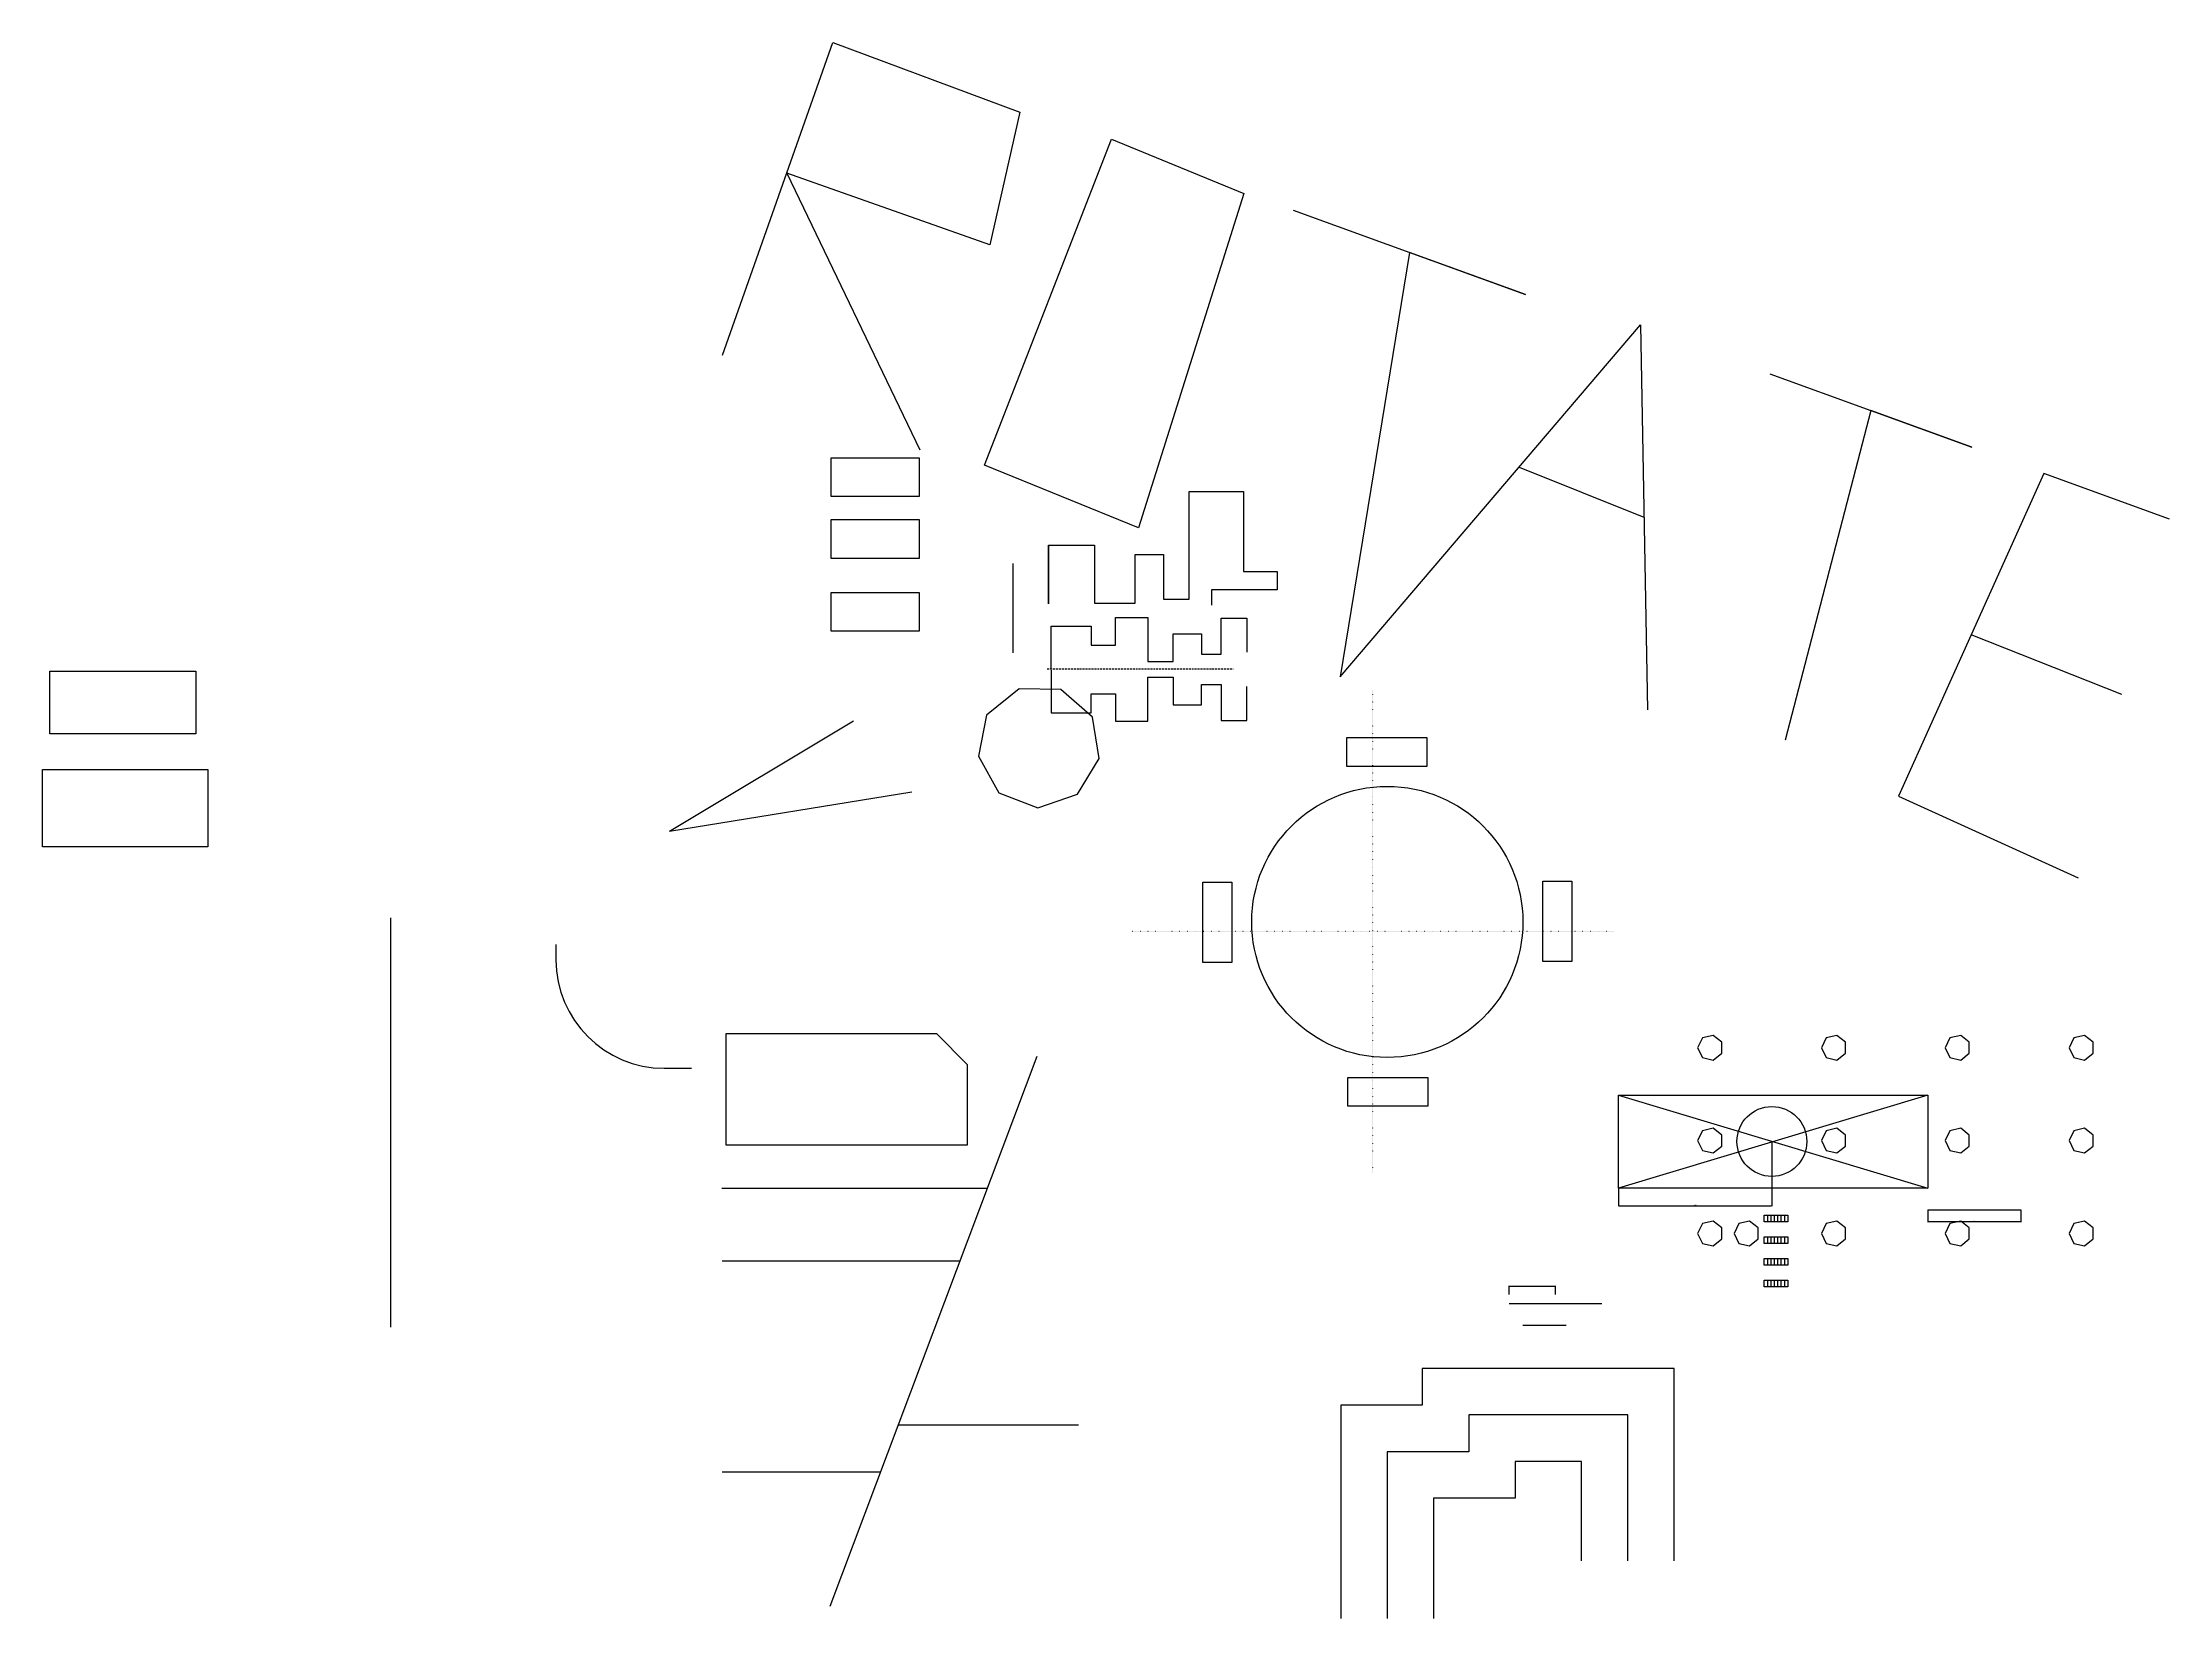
# Model space of a CAD drawing. Header units: millimetres. Extents: x -2100 to 4772, y -3008 to 2084.
import ezdxf

# ---------------------------------------------------------------- set-up
doc = ezdxf.new("R2010")
doc.units = ezdxf.units.MM
doc.linetypes.add('ACAD_ISO07W100', pattern=[3, 0, -3])
doc.linetypes.add('DASHED2', pattern=[9.525, 6.35, -3.175])
doc.dimstyles.new('ISO-25', dxfattribs={"dimtxt": 2.5, "dimasz": 2.5, "dimexe": 1.25, "dimexo": 0.625, "dimtad": 1, "dimtxsty": 'Standard', "dimcen": 2.5, "dimadec": 0, "dimazin": 0, "dimtfac": 1, "dimtmove": 0, "dimatfit": 3, "dimfxl": 1, "dimarcsym": 0})

# ---------------------------------------------------------------- blocks, each defined once
blk = doc.blocks.new('*D3')
at = {"color": 0, "lineweight": -2}
for p, q in [((3991.6, -1688.1), (3991.6, -1727.8)), ((4291.6, -1688.1), (4291.6, -1727.8)), ((4289.1, -1726.5), (3994.1, -1726.5))]:
    blk.add_line(p, q, dxfattribs=at)
at = {"color": 0}
for points in [[(3994.1, -1726.1), (3994.1, -1726.9), (3991.6, -1726.5)], [(4289.1, -1726.1), (4289.1, -1726.9), (4291.6, -1726.5)]]:
    blk.add_solid(points, dxfattribs=at)
at = {"layer": 'Defpoints', "color": 0}
for p in [(3991.6, -1687.4), (4291.6, -1687.4), (3991.6, -1726.5)]:
    blk.add_point(p, dxfattribs=at)
at = {"color": 0, "insert": (4141.6, -1724.6), "char_height": 2.5, "attachment_point": 5}
blk.add_mtext('300', dxfattribs=at)
blk = doc.blocks.new('*D4')
at = {"color": 0, "lineweight": -2}
for p, q in [((3487.4, -1467.7), (3487.4, -1676.5)), ((2991.6, -1618.6), (2991.6, -1676.5)), ((2994.1, -1675.3), (3484.9, -1675.3))]:
    blk.add_line(p, q, dxfattribs=at)
at = {"color": 0}
for points in [[(2994.1, -1674.9), (2994.1, -1675.7), (2991.6, -1675.3)], [(3484.9, -1674.9), (3484.9, -1675.7), (3487.4, -1675.3)]]:
    blk.add_solid(points, dxfattribs=at)
at = {"layer": 'Defpoints', "color": 0}
for p in [(3487.4, -1467.1), (2991.6, -1617.9), (3487.4, -1675.3)]:
    blk.add_point(p, dxfattribs=at)
at = {"color": 0, "insert": (3239.5, -1673.2), "char_height": 2.5, "attachment_point": 5}
blk.add_mtext('495,85', dxfattribs=at)
blk = doc.blocks.new('*D5')
at = {"color": 0, "lineweight": -2}
for p, q in [((2638.2, -1961.6), (2638.2, -1933.6)), ((2640.7, -1934.9), (2785.7, -1934.9)), ((2788.2, -1961.6), (2788.2, -1933.6))]:
    blk.add_line(p, q, dxfattribs=at)
at = {"color": 0}
for points in [[(2640.7, -1934.5), (2640.7, -1935.3), (2638.2, -1934.9)], [(2785.7, -1934.5), (2785.7, -1935.3), (2788.2, -1934.9)]]:
    blk.add_solid(points, dxfattribs=at)
at = {"layer": 'Defpoints', "color": 0}
for p in [(2638.2, -1962.2), (2788.2, -1934.9), (2788.2, -1962.2)]:
    blk.add_point(p, dxfattribs=at)
at = {"color": 0, "insert": (2713.2, -1933), "char_height": 2.5, "attachment_point": 5}
blk.add_mtext('150', dxfattribs=at)

msp = doc.modelspace()

# ---------------------------------------------------------------- linework, layer by layer
for p, q in [((1604.482, 285.318), (1604.482, 633.33)), ((1604.482, 633.33), (1780.572, 633.33)), ((1780.572, 633.33), (1780.572, 374.443)), ((1150.467, 270.464), (1150.467, 459.324)), ((1150.467, 459.324), (1298.977, 459.324)), ((1150.467, 457.202), (1150.467, 270.464)), ((1298.977, 459.324), (1298.977, 272.586)), ((1430.514, 272.586), (1430.514, 429.615)), ((1430.514, 429.615), (1521.741, 429.615)), ((1521.741, 429.615), (1521.741, 285.318)), ((1035.903, 111.312), (1035.903, 399.907)), ((1780.572, 374.443), (1888.772, 374.443)), ((1888.772, 374.443), (1888.772, 315.026)), ((1521.741, 285.318), (1604.482, 285.318)), ((1888.772, 315.026), (1676.616, 315.026)), ((1676.616, 315.026), (1676.616, 266.22)), ((1298.977, 272.586), (1430.514, 272.586)), ((4618.432, -23.084), (4131.654, 169.92)), ((520.362, -109.378), (-74.425, -465.655)), ((709.182, -338.556), (-74.425, -465.655)), ((-975.478, -744.524), (-975.478, -2067.122)), ((-440.888, -830.441), (-440.888, -880.372)), ((-90.888, -1230.372), (-3.188, -1230.372)), ((1112.91, -1192.279), (444.35, -2969.52)), ((952.248, -1619.368), (94.839, -1619.368)), ((3991.58, -1687.429), (4291.58, -1687.429)), ((864.143, -1853.578), (95.839, -1853.578)), ((2638.16, -1990.143), (2938.16, -1990.143)), ((799.36, -2025.791), (799.36, -2025.791)), ((2682.585, -2061.085), (2822.585, -2061.085)), ((1246.865, -2383.995), (664.612, -2383.995)), ((607.603, -2535.542), (95.839, -2535.542))]:
    msp.add_line(p, q)
at = {"linetype": 'DASHED2'}
msp.add_line((1146.224, 60.384), (1746.627, 60.384), dxfattribs=at)
at = {"color": 1, "linetype": 'ACAD_ISO07W100'}
for p, q in [((2196.901, -9.814), (2196.901, -1566.765)), ((2975.377, -788.289), (1418.425, -788.289))]:
    msp.add_line(p, q, dxfattribs=at)
for points in [[(96.842, 1073.84), (453.847, 2083.717), (1058.243, 1858.458), (960.282, 1429.743), (304.6, 1661.536), (735.137, 767.643)], [(1941.103, 1542.401), (2691.723, 1269.197), (2316.413, 1405.799), (2092.659, 33.754), (3062.588, 1171.152), (3085.332, -71.928)], [(3480.494, 1013.77), (4133.208, 776.201), (3806.851, 894.985), (3529.948, -170.432)], [(2671.102, 712.071), (3073.96, 549.612), (3073.96, 549.612)], [(4771.935, 543.724), (4366.32, 691.355), (3896.988, -351.516), (4476.795, -615.317)], [(1158.954, 60.384), (1158.954, 198.315), (1288.369, 198.315), (1288.369, 136.777), (1366.867, 136.777), (1366.867, 225.901), (1470.824, 225.901), (1470.824, 83.726), (1553.565, 83.726), (1553.565, 172.851), (1644.792, 172.851), (1644.792, 107.068), (1708.439, 107.068), (1708.439, 223.779), (1791.18, 223.779), (1791.18, 113.434)], [(1158.954, 56.14), (1158.954, -81.792), (1288.369, -81.792), (1288.369, -20.253), (1366.867, -20.253), (1366.867, -109.378), (1470.824, -109.378), (1470.824, 32.797), (1553.565, 32.797), (1553.565, -56.327), (1644.792, -56.327), (1644.792, 9.455), (1708.439, 9.455), (1708.439, -107.256), (1791.18, -107.256), (1791.18, 3.089)], [(2991.58, -1317.925), (3991.58, -1617.925)], [(3991.58, -1317.925), (2991.58, -1617.925)], [(3171.921, -2821.538), (3171.921, -2200.562), (2357.868, -2200.562), (2357.868, -2319.367), (2094.468, -2319.367), (2094.468, -3008.231)], [(3021.921, -2821.538), (3021.921, -2350.562), (2507.868, -2350.562), (2507.868, -2469.367), (2244.468, -2469.367), (2244.468, -3008.231), (2244.468, -3008.231)], [(2871.921, -2821.538), (2871.921, -2500.562), (2657.868, -2500.562), (2657.868, -2619.367), (2394.468, -2619.367), (2394.468, -3008.231)]]:
    msp.add_lwpolyline(points)
for points in [[(1354.086, 1771.888), (1780.89, 1595.436), (1440.831, 516.068), (944.093, 717.973)], [(448.229, 742.083), (732.519, 742.083), (732.519, 616.883), (448.229, 616.883)], [(448.229, 542.083), (732.519, 542.083), (732.519, 416.883), (448.229, 416.883)], [(448.229, 306.538), (732.519, 306.538), (732.519, 181.339), (448.229, 181.339)], [(-2075.646, 52.304), (-1604.151, 52.304), (-1604.151, -149.64), (-2075.646, -149.64)], [(1244.144, -345.366), (1313.847, -229.314), (1292.645, -95.608), (1190.46, -6.812), (1055.105, -4.473), (949.913, -89.687), (924.106, -222.58), (989.758, -340.971), (1116.151, -389.462)], [(2372.847, -255.121), (2113.697, -255.121), (2113.697, -161.774), (2372.847, -161.774)], [(-2099.702, -265.037), (-1565.662, -265.037), (-1565.662, -515.064), (-2099.702, -515.064)], [(1742.44, -629.698), (1742.44, -888.849), (1649.094, -888.849), (1649.094, -629.698)], [(2747.424, -885.528), (2747.424, -626.377), (2840.771, -626.377), (2840.771, -885.528)], [(108.627, -1118.587), (788.038, -1118.587), (888.038, -1218.587), (888.038, -1479.203), (108.627, -1479.203)], [(3325.218, -1146.383), (3297.443, -1124.233), (3262.808, -1132.138), (3247.394, -1164.146), (3262.808, -1196.153), (3297.443, -1204.058), (3325.218, -1181.908)], [(3725.218, -1146.383), (3697.443, -1124.233), (3662.808, -1132.138), (3647.394, -1164.146), (3662.808, -1196.153), (3697.443, -1204.058), (3725.218, -1181.908)], [(4125.218, -1146.383), (4097.443, -1124.233), (4062.808, -1132.138), (4047.394, -1164.146), (4062.808, -1196.153), (4097.443, -1204.058), (4125.218, -1181.908)], [(4525.218, -1146.383), (4497.443, -1124.233), (4462.808, -1132.138), (4447.394, -1164.146), (4462.808, -1196.153), (4497.443, -1204.058), (4525.218, -1181.908)], [(2117.017, -1260.105), (2376.168, -1260.105), (2376.168, -1353.451), (2117.017, -1353.451)], [(2991.58, -1317.925), (3991.58, -1317.925), (3991.58, -1617.925), (2991.58, -1617.925)], [(3325.218, -1446.383), (3297.443, -1424.233), (3262.808, -1432.138), (3247.394, -1464.146), (3262.808, -1496.153), (3297.443, -1504.058), (3325.218, -1481.908)], [(3725.218, -1446.383), (3697.443, -1424.233), (3662.808, -1432.138), (3647.394, -1464.146), (3662.808, -1496.153), (3697.443, -1504.058), (3725.218, -1481.908)], [(4125.218, -1446.383), (4097.443, -1424.233), (4062.808, -1432.138), (4047.394, -1464.146), (4062.808, -1496.153), (4097.443, -1504.058), (4125.218, -1481.908)], [(4525.218, -1446.383), (4497.443, -1424.233), (4462.808, -1432.138), (4447.394, -1464.146), (4462.808, -1496.153), (4497.443, -1504.058), (4525.218, -1481.908)], [(3462.632, -1705.276), (3505.664, -1705.276), (3505.664, -1726.585), (3462.632, -1726.585)], [(3473.842, -1705.276), (3516.875, -1705.276), (3516.875, -1726.585), (3473.842, -1726.585)], [(3485.052, -1705.276), (3528.085, -1705.276), (3528.085, -1726.585), (3485.052, -1726.585)], [(3496.262, -1705.276), (3539.295, -1705.276), (3539.295, -1726.585), (3496.262, -1726.585)], [(3325.218, -1746.383), (3297.443, -1724.233), (3262.808, -1732.138), (3247.394, -1764.146), (3262.808, -1796.153), (3297.443, -1804.058), (3325.218, -1781.908)], [(3443.035, -1746.383), (3415.26, -1724.233), (3380.625, -1732.138), (3365.211, -1764.146), (3380.625, -1796.153), (3415.26, -1804.058), (3443.035, -1781.908)], [(3462.632, -1775.342), (3505.664, -1775.342), (3505.664, -1796.65), (3462.632, -1796.65)], [(3473.842, -1775.342), (3516.875, -1775.342), (3516.875, -1796.65), (3473.842, -1796.65)], [(3485.052, -1775.342), (3528.085, -1775.342), (3528.085, -1796.65), (3485.052, -1796.65)], [(3496.262, -1775.342), (3539.295, -1775.342), (3539.295, -1796.65), (3496.262, -1796.65)], [(3725.218, -1746.383), (3697.443, -1724.233), (3662.808, -1732.138), (3647.394, -1764.146), (3662.808, -1796.153), (3697.443, -1804.058), (3725.218, -1781.908)], [(4125.218, -1746.383), (4097.443, -1724.233), (4062.808, -1732.138), (4047.394, -1764.146), (4062.808, -1796.153), (4097.443, -1804.058), (4125.218, -1781.908)], [(4525.218, -1746.383), (4497.443, -1724.233), (4462.808, -1732.138), (4447.394, -1764.146), (4462.808, -1796.153), (4497.443, -1804.058), (4525.218, -1781.908)], [(3462.632, -1845.407), (3505.664, -1845.407), (3505.664, -1866.715), (3462.632, -1866.715)], [(3473.842, -1845.407), (3516.875, -1845.407), (3516.875, -1866.715), (3473.842, -1866.715)], [(3485.052, -1845.407), (3528.085, -1845.407), (3528.085, -1866.715), (3485.052, -1866.715)], [(3496.262, -1845.407), (3539.295, -1845.407), (3539.295, -1866.715), (3496.262, -1866.715)], [(3462.632, -1915.472), (3505.664, -1915.472), (3505.664, -1936.781), (3462.632, -1936.781)], [(3473.842, -1915.472), (3516.875, -1915.472), (3516.875, -1936.781), (3473.842, -1936.781)], [(3485.052, -1915.472), (3528.085, -1915.472), (3528.085, -1936.781), (3485.052, -1936.781)], [(3496.262, -1915.472), (3539.295, -1915.472), (3539.295, -1936.781), (3496.262, -1936.781)]]:
    msp.add_lwpolyline(points, close=True)
for centre, radius in [((2244.932, -757.613), 437.986), ((3487.434, -1467.062), 112.789)]:
    msp.add_circle(centre, radius)
msp.add_arc((-90.888, -880.372), 350, 180, 270)

# ---------------------------------------------------------------- dimensions: what is measured, and where the dimension line sits
for base, p1, p2, picture, middle in [((3487.434, -1675.287), (2991.58, -1617.925), (3487.434, -1467.062), '*D4', (3239.507, -1673.204)), ((3991.58, -1726.52), (4291.58, -1687.429), (3991.58, -1687.429), '*D3', (4141.58, -1724.645)), ((2788.16, -1934.871), (2638.16, -1962.194), (2788.16, -1962.194), '*D5', (2713.16, -1932.996))]:
    dim = msp.add_linear_dim(base=base, p1=p1, p2=p2, dimstyle='ISO-25')
    dim.commit()
    dim.dimension.update_dxf_attribs({"geometry": picture, "text_midpoint": middle})

doc.saveas('drawing.dxf')
